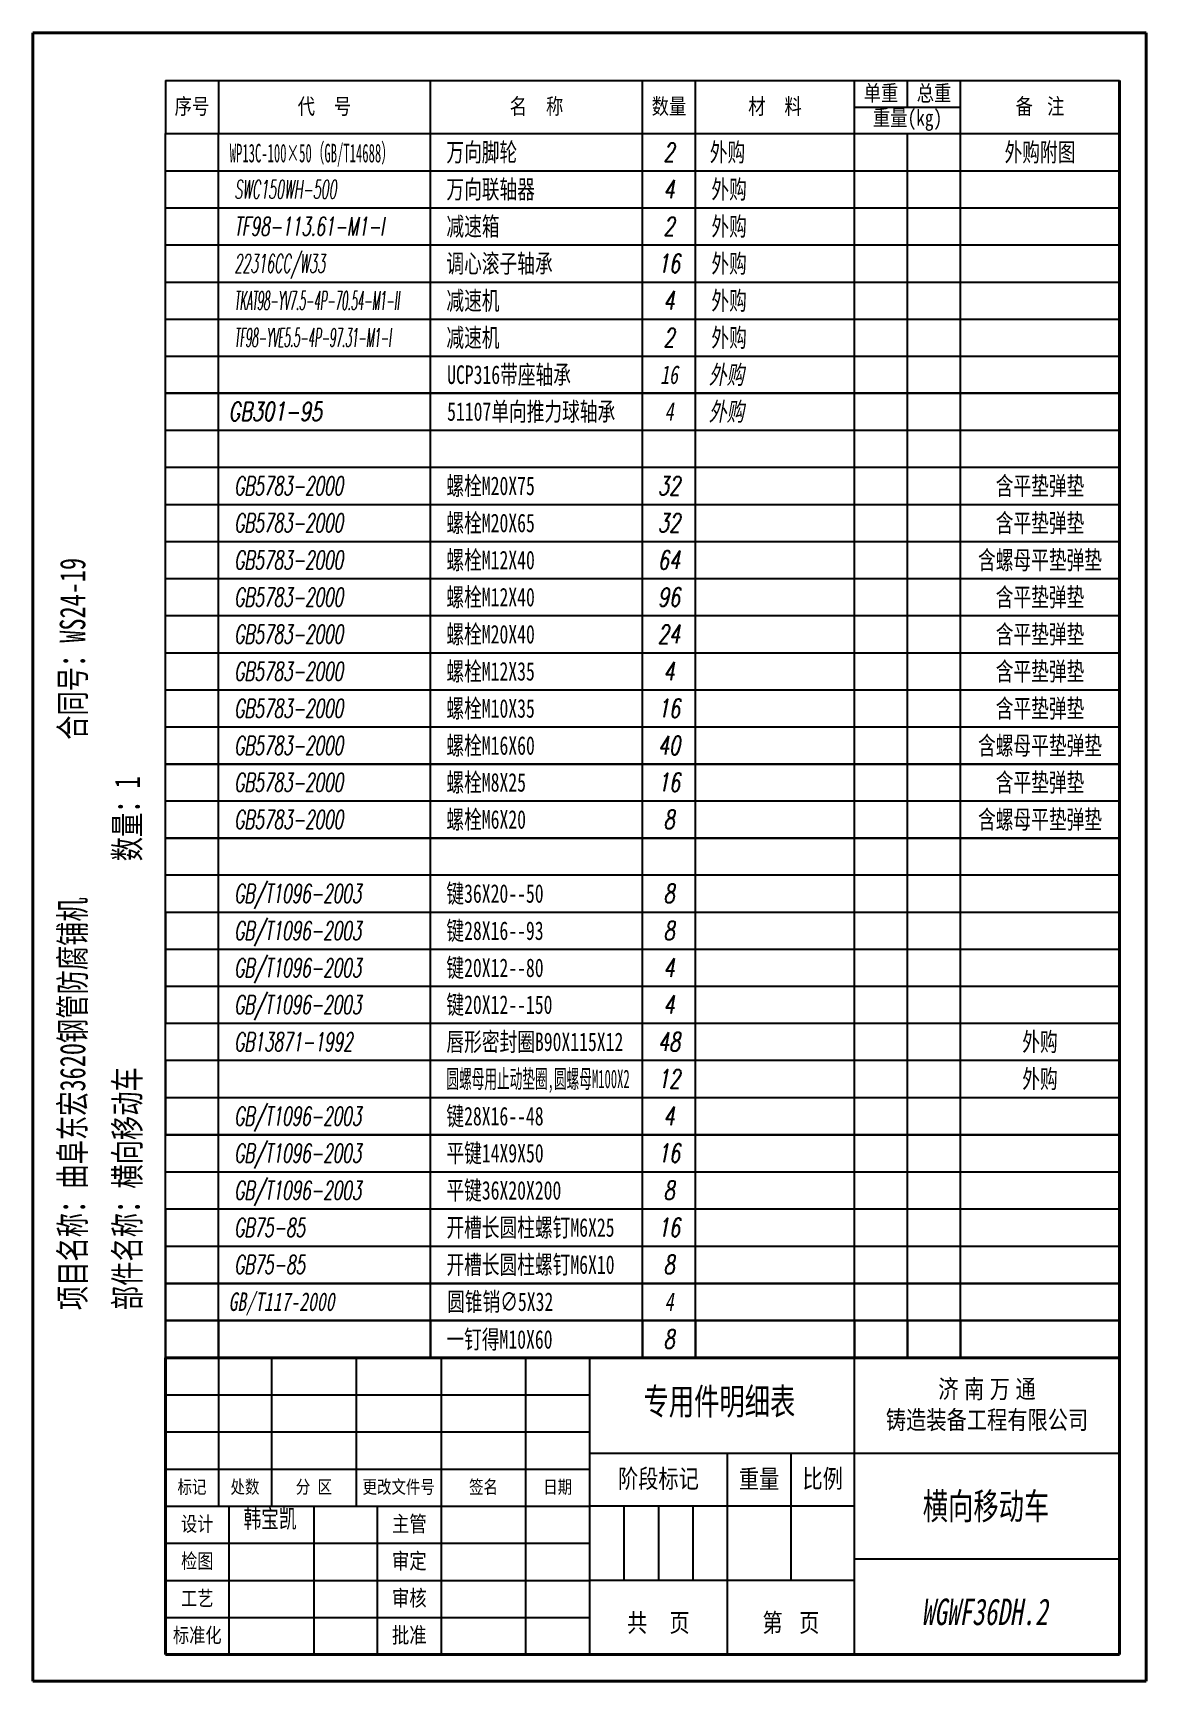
# Model space of a CAD drawing. Header units: millimetres. Extents: x 41246 to 169465, y -141938 to 36614.
# Drawn here: x 164215 to 169465, y -141938 to -134163 of the extents above; entities that cross this region are included whole.
import ezdxf
from ezdxf.enums import TextEntityAlignment as Align

# ---------------------------------------------------------------- set-up
doc = ezdxf.new("R2010")
doc.units = ezdxf.units.MM
for name, color, linetype, lineweight in [('$TD_AUDIT_GENERATED_(2C4)', 7, 'Continuous', 40), ('S', 7, 'Continuous', 35), ('T', 3, 'Continuous', 20)]:
    doc.layers.add(name, color=color, linetype=linetype, lineweight=lineweight)
for name, color, linetype in [('$TD_AUDIT_GENERATED_(2C5)', 4, 'Continuous'), ('$TD_AUDIT_GENERATED_(2C6)', 3, 'Continuous'), ('$TD_AUDIT_GENERATED_(800E)', 3, 'Continuous')]:
    doc.layers.add(name, color=color, linetype=linetype)
doc.styles.add('$TD_AUDIT_GENERATED_(2C7)', font='italic.shx', dxfattribs={"width": 0.7})
doc.styles.add('$TD_AUDIT_GENERATED_(2C8)', font='', dxfattribs={"width": 0.7})
doc.styles.get("Standard").update_dxf_attribs({"font": '', "width": 0.8})
doc.styles.get('$TD_AUDIT_GENERATED_(2C8)').set_extended_font_data('SimSun')
doc.styles.get('Standard').set_extended_font_data('SimSun')

msp = doc.modelspace()

# ---------------------------------------------------------------- texts
at = {"layer": '$TD_AUDIT_GENERATED_(2C6)', "insert": (164341.4, -140187.9), "char_height": 178.0779, "width": 7479.78, "attachment_point": 1, "rotation": 90, "style": '$TD_AUDIT_GENERATED_(2C8)'}
msp.add_mtext('{\\H0.6739x;\\M+5CFEE\\M+5C4BF\\M+5C3FB\\M+5B3C6\\M+5A3BA\\M+5C7FA\\M+5B8B7\\M+5B6AB\\M+5BAEA3620\\M+5B8D6\\M+5B9DC\\M+5B7C0\\M+5B8AF\\M+5C6CC\\M+5BBFA             \\M+5BACF\\M+5CDAC\\M+5BAC5\\M+5A3BAWS24-19\\P\\M+5B2BF\\M+5BCFE\\M+5C3FB\\M+5B3C6\\M+5A3BA\\M+5BAE1\\M+5CFF2\\M+5D2C6\\M+5B6AF\\M+5B3B5                 \\M+5CAFD\\M+5C1BF\\M+5A3BA1    }\\M+5A1A1\\M+5A1A1\\M+5A1A1', dxfattribs=at)

# ---------------------------------------------------------------- blocks, each defined once
blk = doc.blocks.new('$TD_AUDIT_GENERATED_(327CF)')
for p, q in [((0, 10), (180, 10)), ((0, 10), (0, 0)), ((10, 10), (10, 0)), ((50, 0), (50, 10)), ((90, 0), (90, 10)), ((100, 0), (100, 10)), ((130, 0), (130, 10)), ((140, 5), (140, 10)), ((150, 0), (150, 10)), ((180, 10), (180, 0)), ((130, 5), (150, 5)), ((0, 0), (180, 0))]:
    blk.add_line(p, q)
at = {"char_height": 3, "attachment_point": 5}
for s, insert in [('{\\f\uffbfﾬￌﾣﾤ_GB2312|b0|i0|c134|p49;\\M+5B5A5\\M+5D6D8}', (135, 7.5)), ('{\\f\uffbfﾬￌﾣﾤ_GB2312|b0|i0|c134|p49;\\M+5D7DC\\M+5D6D8}', (145, 7.5)), ('{\\f\uffbfﾬￌﾣﾤ_GB2312|b0|i0|c134|p49;\\M+5D0F2\\M+5BAC5}', (5, 5)), ('{\\f\uffbfﾬￌﾣﾤ_GB2312|b0|i0|c134|p49;\\M+5B4FA    \\M+5BAC5}', (30, 5)), ('{\\f\uffbfﾬￌﾣﾤ_GB2312|b0|i0|c134|p49;\\M+5C3FB    \\M+5B3C6}', (70, 5)), ('{\\f\uffbfﾬￌﾣﾤ_GB2312|b0|i0|c134|p49;\\M+5CAFD\\M+5C1BF}', (95, 5)), ('{\\f\uffbfﾬￌﾣﾤ_GB2312|b0|i0|c134|p49;\\M+5B2C4    \\M+5C1CF}', (115, 5)), ('{\\f\uffbfﾬￌﾣﾤ_GB2312|b0|i0|c134|p49;\\M+5B1B8   \\M+5D7A2}', (165, 5)), ('{\\f\uffbfﾬￌﾣﾤ_GB2312|b0|i0|c134|p49;\\M+5D6D8\\M+5C1BF}(kg)', (140, 2.5))]:
    blk.add_mtext(s, dxfattribs=dict(at, insert=insert))
blk = doc.blocks.new('$TD_AUDIT_GENERATED_(27F)')
at = {"layer": '$TD_AUDIT_GENERATED_(2C4)'}
for p, q in [((0, 56), (-180, 56)), ((-180, 56), (-180, 0))]:
    blk.add_line(p, q, dxfattribs=at)
at = {"layer": '$TD_AUDIT_GENERATED_(2C5)'}
for p, q in [((-170, 56), (-170, 28)), ((-160, 56), (-160, 28)), ((-144, 56), (-144, 28)), ((-128, 56), (-128, 0)), ((-112, 0), (-112, 56)), ((-100, 56), (-100, 0)), ((-50, 0), (-50, 56)), ((-180, 49), (-100, 49)), ((-180, 42), (-100, 42)), ((-100, 38), (-50, 38)), ((-74, 38), (-74, 0)), ((-62, 38), (-62, 14)), ((-50, 38), (0, 38)), ((-180, 35), (-100, 35)), ((-180, 28), (-100, 28)), ((-168, 0), (-168, 28)), ((-152, 28), (-152, 0)), ((-140, 0), (-140, 28)), ((-50, 28), (-100, 28)), ((-93.5, 28), (-93.5, 14)), ((-87, 28), (-87, 14)), ((-80.5, 28), (-80.5, 14)), ((-180, 21), (-100, 21)), ((0, 18), (-50, 18)), ((-180, 14), (-100, 14)), ((-50, 14), (-100, 14)), ((-180, 7), (-100, 7)), ((-50, 0), (-50, 9))]:
    blk.add_line(p, q, dxfattribs=at)
at = {"layer": '$TD_AUDIT_GENERATED_(2C5)', "attachment_point": 5}
for s, insert, char_height, width in [('{\\f\uffbfﾬￌﾣﾤ_GB2312|b0|i0|c134|p49;\\M+5BCC3 \\M+5C4CF \\M+5CDF2 \\M+5CDA8\\P\\M+5D6FD\\M+5D4EC\\M+5D7B0\\M+5B1B8\\M+5B9A4\\M+5B3CC\\M+5D3D0\\M+5CFDE\\M+5B9AB\\M+5CBBE}', (-25, 47), 3.5, 50), ('{\\f\uffbfﾬￌﾣﾤ_GB2312|b0|i0|c134|p49;\\M+5BDD7\\M+5B6CE\\M+5B1EA\\M+5BCC7}', (-87, 33), 3.5, 26), ('{\\f\uffbfﾬￌﾣﾤ_GB2312|b0|i0|c134|p49;\\M+5D6D8\\M+5C1BF}', (-68, 33), 3.5, 12), ('\\M+5B1C8\\M+5C0FD', (-56, 33), 3.5, 12), ('{\\f\uffbfﾬￌﾣﾤ_GB2312|b0|i0|c134|p49;\\M+5B1EA\\M+5BCC7}', (-175, 31.5), 2.5, 15), ('\\M+5B4A6\\M+5CAFD', (-165, 31.5), 2.5, 15), ('\\M+5B7D6 \\M+5C7F8', (-152, 31.5), 2.5, 15), ('{\\f\uffbfﾬￌﾣﾤ_GB2312|b0|i0|c134|p49;\\M+5C7A9\\M+5C3FB}', (-120, 31.5), 2.5, 15), ('{\\f\uffbfﾬￌﾣﾤ_GB2312|b0|i0|c134|p49;\\M+5C8D5\\M+5C6DA}', (-106, 31.5), 2.5, 15), ('{\\f\uffbfﾬￌﾣﾤ_GB2312|b0|i0|c134|p49;\\M+5C9E8\\M+5BCC6}', (-174, 24.5), 2.8, 10), ('{\\f\uffbfﾬￌﾣﾤ_GB2312|b0|i0|c134|p49;\\M+5D6F7\\M+5B9DC}', (-134, 24.5), 3, 10), ('{\\f\uffbfﾬￌﾣﾤ_GB2312|b0|i0|c134|p49;\\M+5BCEC\\M+5CDBC}', (-174, 17.5), 2.8, 10), ('{\\f\uffbfﾬￌﾣﾤ_GB2312|b0|i0|c134|p49;\\M+5C9F3\\M+5B6A8}', (-134, 17.5), 3, 10), ('{\\f\uffbfﾬￌﾣﾤ_GB2312|b0|i0|c134|p49;\\M+5C9F3\\M+5BACB}', (-134, 10.5), 3, 10), ('{\\f\uffbfﾬￌﾣﾤ_GB2312|b0|i0|c134|p49;\\M+5B9A4\\M+5D2D5}', (-174, 10.5), 2.8, 10), ('{\\f\uffbfﾬￌﾣﾤ_GB2312|b0|i0|c134|p49;\\M+5B9B2    \\M+5D2B3}', (-87, 5.82), 3.5, 26), ('{\\f\uffbfﾬￌﾣﾤ_GB2312|b0|i0|c134|p49;\\M+5B5DA   \\M+5D2B3}', (-62, 5.82), 3.5, 24), ('{\\fￋￎￌﾣﾤ|b0|i0|c134|p2;\\M+5B1EA\\M+5D7BC\\M+5BBAF}', (-174, 3.5), 2.8, 10), ('{\\f\uffbfﾬￌﾣﾤ_GB2312|b0|i0|c134|p49;\\M+5C5FA\\M+5D7BC}', (-134, 3.5), 3, 10)]:
    blk.add_mtext(s, dxfattribs=dict(at, insert=insert, char_height=char_height, width=width))
at = {"layer": '$TD_AUDIT_GENERATED_(2C5)', "insert": (-136, 31.5), "char_height": 2.5, "width": 15, "attachment_point": 5, "line_spacing_factor": 0.8}
blk.add_mtext('{\\fￋￎￌﾣﾤ|b0|i0|c134|p2;\\M+5B8FC\\M+5B8C4\\M+5CEC4\\M+5BCFE\\M+5BAC5}', dxfattribs=at)
at = {"layer": '$TD_AUDIT_GENERATED_(2C5)', "width": 0.8, "flags": 8}
for tag, height, p in [('Q', 5, (-75.13, 47.19)), ('名称', 5, (-25.19, 28)), ('姓名', 3, (-159.93, 24.36)), ('DATA', 3, (-146.06, 24.09)), ('KG', 3.5, (-68.19, 21.34)), ('Y', 3.5, (-55.74, 20.78)), ('姓名', 3, (-159.93, 17.36)), ('DATA', 3, (-146.06, 17.09)), ('姓名', 3, (-119.93, 10.36)), ('DATA', 3, (-106.06, 10.09)), ('N', 7, (-25.47, 8.06)), ('Z', 3.5, (-87.28, 5.59)), ('X', 3.5, (-62.27, 5.8)), ('姓名', 3, (-119.93, 3.36)), ('DATA', 3, (-106.06, 3.09))]:
    blk.add_attdef(tag, text='', height=height, dxfattribs=at).set_placement(p, align=Align.MIDDLE_CENTER)
at = {"insert": (-165.27, 27.41), "char_height": 3.5, "width": 10.6759, "attachment_point": 1, "style": '$TD_AUDIT_GENERATED_(2C8)'}
blk.add_mtext('\\M+5BAAB\\M+5B1A6\\M+5BFAD', dxfattribs=at)
blk = doc.blocks.new('$TD_AUDIT_GENERATED_(327E7)')
for p, q in [((0, 7), (180, 7)), ((0, 0), (0, 7)), ((10, 0), (10, 7)), ((50, 0), (50, 7)), ((90, 0), (90, 7)), ((100, 0), (100, 7)), ((130, 0), (130, 7)), ((140, 0), (140, 7)), ((150, 0), (150, 7)), ((180, 0), (180, 7)), ((0, 0), (180, 0))]:
    blk.add_line(p, q)
at = {"width": 0.7, "flags": 8}
for tag, style, p in [('1', '$TD_AUDIT_GENERATED_(2C7)', (5, 3.5)), ('4', '$TD_AUDIT_GENERATED_(2C7)', (95, 3.5)), ('6', '$TD_AUDIT_GENERATED_(2C7)', (135, 3.5)), ('7', '$TD_AUDIT_GENERATED_(2C7)', (145, 3.5)), ('8', '$TD_AUDIT_GENERATED_(2C8)', (165, 3.5))]:
    blk.add_attdef(tag, text='', height=3.5, dxfattribs=dict(at, style=style)).set_placement(p, align=Align.MIDDLE_CENTER)
at = {"color": 141, "flags": 8}
for tag, style, width, p in [('2', '$TD_AUDIT_GENERATED_(2C7)', 0.6, (13, 3.5)), ('3', '$TD_AUDIT_GENERATED_(2C8)', 0.7, (53, 3.5)), ('5', '$TD_AUDIT_GENERATED_(2C7)', 0.7, (103, 3.5))]:
    blk.add_attdef(tag, text='', height=3.5, dxfattribs=dict(at, style=style, width=width)).set_placement(p, align=Align.MIDDLE_LEFT)

# ---------------------------------------------------------------- linework, layer by layer
at = {"layer": '$TD_AUDIT_GENERATED_(2C4)'}
for p, q in [((169464.7, -134162.9), (164214.7, -134162.9)), ((164214.7, -134162.9), (164214.7, -141937.9)), ((169464.7, -134162.9), (169464.7, -141937.9)), ((169464.7, -134162.9), (169464.7, -141937.9)), ((169464.7, -134162.9), (169464.7, -141937.9)), ((169339.7, -134387.9), (169339.7, -141812.9)), ((169339.7, -141812.9), (164839.7, -141812.9)), ((169464.7, -141937.9), (164214.7, -141937.9))]:
    msp.add_line(p, q, dxfattribs=at)
at = {"layer": '$TD_AUDIT_GENERATED_(2C5)'}
for p, q in [((164839.7, -138312.9), (164839.7, -138837.9)), ((164839.7, -138312.9), (164839.7, -138837.9)), ((164839.7, -139012.9), (164839.7, -139362.9)), ((164839.7, -139012.9), (164839.7, -139362.9)), ((164839.7, -139712.9), (164839.7, -140237.9)), ((164839.7, -139712.9), (164839.7, -140237.9))]:
    msp.add_line(p, q, dxfattribs=at)
at = {"layer": '$TD_AUDIT_GENERATED_(2C6)'}
for p, q in [((164839.7, -140412.9), (164839.7, -134637.9)), ((169339.7, -140237.9), (169339.7, -139712.9))]:
    msp.add_line(p, q, dxfattribs=at)
at = {"layer": 'S'}
msp.add_line((169339.7, -138312.9), (169339.7, -139362.9), dxfattribs=at)

# ---------------------------------------------------------------- block references
at = {"layer": '$TD_AUDIT_GENERATED_(2C5)', "xscale": 25, "yscale": 25, "zscale": 25}
for p in [(164839.7, -135862.5), (164839.7, -136036.4), (164839.7, -136211.4), (164839.7, -136211.4), (164839.7, -137786.1), (164839.7, -137961.1), (164839.7, -138135), (164839.7, -138135), (164839.7, -140235.7), (164839.7, -140235.7), (164839.7, -140237.2), (164839.7, -140237.2), (164839.7, -140412.2), (164839.7, -140412.2), (164839.7, -140412.5), (164839.7, -140412.5)]:
    msp.add_blockref('$TD_AUDIT_GENERATED_(327E7)', p, dxfattribs=at)
at = {"layer": '$TD_AUDIT_GENERATED_(2C5)'}
ref = msp.add_blockref('$TD_AUDIT_GENERATED_(327E7)', (164839.7, -140237.2), dxfattribs=dict(at, xscale=-24.99987543319667, yscale=24.99987543319667, zscale=24.99987543319667, rotation=180))
ref.add_attrib('3', '一钉得M10X60', dxfattribs={"layer": '0', "color": 141, "height": 87.5, "style": '$TD_AUDIT_GENERATED_(2C8)', "width": 0.7, "flags": 8}).set_placement((166164.7, -140326.1), align=Align.MIDDLE_LEFT)
ref.add_attrib('4', '8', dxfattribs={"layer": '0', "height": 87.5, "style": '$TD_AUDIT_GENERATED_(2C7)', "width": 0.7, "flags": 8}).set_placement((167214.7, -140324.7), align=Align.MIDDLE_CENTER)
at = {"layer": '$TD_AUDIT_GENERATED_(2C6)', "xscale": 25, "yscale": 25, "zscale": 25}
msp.add_blockref('$TD_AUDIT_GENERATED_(327CF)', (164839.7, -134637.9), dxfattribs=at)
at = {"layer": '$TD_AUDIT_GENERATED_(2C6)'}
ref = msp.add_blockref('$TD_AUDIT_GENERATED_(327E7)', (164839.7, -134987.9), dxfattribs=dict(at, xscale=25, yscale=25, zscale=25))
ref.add_attrib('2', 'SWC150WH-500', dxfattribs={"layer": '0', "color": 141, "height": 87.5, "style": '$TD_AUDIT_GENERATED_(2C7)', "width": 0.5, "flags": 8}).set_placement((165164.7, -134900.4), align=Align.MIDDLE_LEFT)
ref.add_attrib('3', '万向联轴器', dxfattribs={"layer": '0', "color": 141, "height": 87.5, "style": '$TD_AUDIT_GENERATED_(2C8)', "width": 0.7, "flags": 8}).set_placement((166164.7, -134900.4), align=Align.MIDDLE_LEFT)
ref.add_attrib('4', '4', dxfattribs={"layer": '0', "height": 87.5, "style": '$TD_AUDIT_GENERATED_(2C7)', "width": 0.7, "flags": 8}).set_placement((167214.7, -134900.4), align=Align.MIDDLE_CENTER)
ref.add_attrib('5', '外购', dxfattribs={"layer": '0', "color": 141, "height": 87.5, "style": '$TD_AUDIT_GENERATED_(2C8)', "width": 0.7, "flags": 8}).set_placement((167414.7, -134900.4), align=Align.MIDDLE_LEFT)
ref = msp.add_blockref('$TD_AUDIT_GENERATED_(327E7)', (164839.7, -135162.9), dxfattribs=dict(at, xscale=25, yscale=25, zscale=25))
ref.add_attrib('2', 'TF98-113.61-M1-I', dxfattribs={"layer": '0', "color": 141, "height": 87.5, "style": '$TD_AUDIT_GENERATED_(2C7)', "width": 0.6, "flags": 8}).set_placement((165164.7, -135075.4), align=Align.MIDDLE_LEFT)
ref.add_attrib('3', '减速箱', dxfattribs={"layer": '0', "color": 141, "height": 87.5, "style": '$TD_AUDIT_GENERATED_(2C8)', "width": 0.7, "flags": 8}).set_placement((166164.7, -135075.4), align=Align.MIDDLE_LEFT)
ref.add_attrib('4', '2', dxfattribs={"layer": '0', "height": 87.5, "style": '$TD_AUDIT_GENERATED_(2C7)', "width": 0.7, "flags": 8}).set_placement((167214.7, -135075.4), align=Align.MIDDLE_CENTER)
ref.add_attrib('5', '外购', dxfattribs={"layer": '0', "color": 141, "height": 87.5, "style": '$TD_AUDIT_GENERATED_(2C8)', "width": 0.7, "flags": 8}).set_placement((167414.7, -135075.4), align=Align.MIDDLE_LEFT)
ref = msp.add_blockref('$TD_AUDIT_GENERATED_(327E7)', (164839.7, -135337.9), dxfattribs=dict(at, xscale=25, yscale=25, zscale=25))
ref.add_attrib('2', '22316CC/W33', dxfattribs={"layer": '0', "color": 141, "height": 87.5, "style": '$TD_AUDIT_GENERATED_(2C7)', "width": 0.5, "flags": 8}).set_placement((165164.7, -135250.4), align=Align.MIDDLE_LEFT)
ref.add_attrib('3', '调心滚子轴承', dxfattribs={"layer": '0', "color": 141, "height": 87.5, "style": '$TD_AUDIT_GENERATED_(2C8)', "width": 0.7, "flags": 8}).set_placement((166164.7, -135250.4), align=Align.MIDDLE_LEFT)
ref.add_attrib('4', '16', dxfattribs={"layer": '0', "height": 87.5, "style": '$TD_AUDIT_GENERATED_(2C7)', "width": 0.7, "flags": 8}).set_placement((167214.7, -135250.4), align=Align.MIDDLE_CENTER)
ref.add_attrib('5', '外购', dxfattribs={"layer": '0', "color": 141, "height": 87.5, "style": '$TD_AUDIT_GENERATED_(2C8)', "width": 0.7, "flags": 8}).set_placement((167414.7, -135250.4), align=Align.MIDDLE_LEFT)
ref = msp.add_blockref('$TD_AUDIT_GENERATED_(327E7)', (164839.7, -135512.9), dxfattribs=dict(at, xscale=25, yscale=25, zscale=25))
ref.add_attrib('2', 'TKAT98-YV7.5-4P-70.54-M1-II', dxfattribs={"layer": '0', "color": 141, "height": 87.5, "style": '$TD_AUDIT_GENERATED_(2C7)', "width": 0.4, "flags": 8}).set_placement((165164.7, -135425.4), align=Align.MIDDLE_LEFT)
ref.add_attrib('3', '减速机', dxfattribs={"layer": '0', "color": 141, "height": 87.5, "style": '$TD_AUDIT_GENERATED_(2C8)', "width": 0.7, "flags": 8}).set_placement((166164.7, -135425.4), align=Align.MIDDLE_LEFT)
ref.add_attrib('4', '4', dxfattribs={"layer": '0', "height": 87.5, "style": '$TD_AUDIT_GENERATED_(2C7)', "width": 0.7, "flags": 8}).set_placement((167214.7, -135425.4), align=Align.MIDDLE_CENTER)
ref.add_attrib('5', '外购', dxfattribs={"layer": '0', "color": 141, "height": 87.5, "style": '$TD_AUDIT_GENERATED_(2C8)', "width": 0.7, "flags": 8}).set_placement((167414.7, -135425.4), align=Align.MIDDLE_LEFT)
ref = msp.add_blockref('$TD_AUDIT_GENERATED_(327E7)', (164839.7, -135687.5), dxfattribs=dict(at, xscale=25, yscale=25, zscale=25))
ref.add_attrib('2', 'TF98-YVE5.5-4P-97.31-M1-I  ', dxfattribs={"layer": '0', "color": 141, "height": 87.5, "style": '$TD_AUDIT_GENERATED_(2C7)', "width": 0.4, "flags": 8}).set_placement((165164.7, -135600), align=Align.MIDDLE_LEFT)
ref.add_attrib('3', '减速机', dxfattribs={"layer": '0', "color": 141, "height": 87.5, "style": '$TD_AUDIT_GENERATED_(2C8)', "width": 0.7, "flags": 8}).set_placement((166164.7, -135600), align=Align.MIDDLE_LEFT)
ref.add_attrib('4', '2', dxfattribs={"layer": '0', "height": 87.5, "style": '$TD_AUDIT_GENERATED_(2C7)', "width": 0.7, "flags": 8}).set_placement((167214.7, -135600), align=Align.MIDDLE_CENTER)
ref.add_attrib('5', '外购', dxfattribs={"layer": '0', "color": 141, "height": 87.5, "style": '$TD_AUDIT_GENERATED_(2C8)', "width": 0.7, "flags": 8}).set_placement((167414.7, -135600), align=Align.MIDDLE_LEFT)
at = {"layer": '$TD_AUDIT_GENERATED_(2C6)', "xscale": 25, "yscale": 25, "zscale": 25}
for p, values in [((164839.7, -136386.8), {'2': 'GB5783-2000', '3': '螺栓M20X75', '4': '32', '8': '含平垫弹垫'}), ((164839.7, -136561.8), {'2': 'GB5783-2000', '3': '螺栓M20X65', '4': '32', '8': '含平垫弹垫'}), ((164839.7, -136736.8), {'2': 'GB5783-2000', '3': '螺栓M12X40', '4': '64', '8': '含螺母平垫弹垫'}), ((164839.7, -136911.8), {'2': 'GB5783-2000', '3': '螺栓M12X40', '4': '96', '8': '含平垫弹垫'}), ((164839.7, -137086.8), {'2': 'GB5783-2000', '3': '螺栓M20X40', '4': '24', '8': '含平垫弹垫'}), ((164839.7, -137261.8), {'2': 'GB5783-2000', '3': '螺栓M12X35', '4': '4', '8': '含平垫弹垫'}), ((164839.7, -137436.8), {'2': 'GB5783-2000', '3': '螺栓M10X35', '4': '16', '8': '含平垫弹垫'}), ((164839.7, -137611.8), {'2': 'GB5783-2000', '3': '螺栓M16X60', '4': '40', '8': '含螺母平垫弹垫'}), ((164839.7, -137785.7), {'2': 'GB5783-2000', '3': '螺栓M8X25', '4': '16', '8': '含平垫弹垫'}), ((164839.7, -137960.7), {'2': 'GB5783-2000', '3': '螺栓M6X20', '4': '8', '8': '含螺母平垫弹垫'}), ((164839.7, -138310), {'2': 'GB/T1096-2003', '3': '键36X20--50', '4': '8'}), ((164839.7, -138485.4), {'2': 'GB/T1096-2003', '3': '键28X16--93', '4': '8'}), ((164839.7, -138660.4), {'2': 'GB/T1096-2003', '3': '键20X12--80', '4': '4'}), ((164839.7, -138834.3), {'2': 'GB/T1096-2003', '3': '键20X12--150', '4': '4'}), ((164839.7, -139009.6), {'2': 'GB13871-1992', '3': '唇形密封圈B90X115X12', '4': '48', '8': '外购'}), ((164839.7, -139360.4), {'2': 'GB/T1096-2003', '3': '键28X16--48', '4': '4'}), ((164839.7, -139535), {'2': 'GB/T1096-2003', '3': '平键14X9X50', '4': '16'}), ((164839.7, -139710.4), {'2': 'GB/T1096-2003', '3': '平键36X20X200', '4': '8'}), ((164839.7, -139885.7), {'2': 'GB75-85', '3': '开槽长圆柱螺钉M6X25', '4': '16'}), ((164839.7, -140060.7), {'2': 'GB75-85', '3': '开槽长圆柱螺钉M6X10', '4': '8'})]:
    msp.add_blockref('$TD_AUDIT_GENERATED_(327E7)', p, dxfattribs=at).add_auto_attribs(values)
at = {"layer": '$TD_AUDIT_GENERATED_(2C6)'}
ref = msp.add_blockref('$TD_AUDIT_GENERATED_(327E7)', (164839.7, -139184.6), dxfattribs=dict(at, xscale=25, yscale=25, zscale=25))
ref.add_attrib('3', '圆螺母用止动垫圈,圆螺母M100X2', dxfattribs={"layer": '0', "color": 141, "height": 87.5, "style": '$TD_AUDIT_GENERATED_(2C8)', "width": 0.5, "flags": 8}).set_placement((166164.7, -139097.1), align=Align.MIDDLE_LEFT)
ref.add_attrib('4', '12', dxfattribs={"layer": '0', "height": 87.5, "style": '$TD_AUDIT_GENERATED_(2C7)', "width": 0.7, "flags": 8}).set_placement((167214.7, -139097.1), align=Align.MIDDLE_CENTER)
ref.add_attrib('8', '外购', dxfattribs={"layer": '0', "height": 87.5, "style": '$TD_AUDIT_GENERATED_(2C8)', "width": 0.7, "flags": 8}).set_placement((168964.7, -139097.1), align=Align.MIDDLE_CENTER)
ref = msp.add_blockref('$TD_AUDIT_GENERATED_(27F)', (169339.7, -141812.9), dxfattribs=dict(at, xscale=25, yscale=25, zscale=25))
ref.add_attrib('名称', '横向移动车', dxfattribs={"layer": '$TD_AUDIT_GENERATED_(2C5)', "height": 125, "style": '$TD_AUDIT_GENERATED_(2C8)', "oblique": 0.17453, "width": 0.7, "flags": 8}).set_placement((168709.8, -141112.9), align=Align.MIDDLE_CENTER)
ref.add_attrib('N', 'WGWF36DH.2', dxfattribs={"layer": '$TD_AUDIT_GENERATED_(2C5)', "height": 125, "style": '$TD_AUDIT_GENERATED_(2C8)', "oblique": 10, "width": 0.7, "flags": 8}).set_placement((168702.9, -141611.4), align=Align.MIDDLE_CENTER)
ref.add_attrib('材料', '专用件明细表', dxfattribs={"layer": '$TD_AUDIT_GENERATED_(2C5)', "height": 125, "style": '$TD_AUDIT_GENERATED_(2C8)', "oblique": 0.17453, "width": 0.7, "flags": 8}).set_placement((167452.3, -140618.8), align=Align.MIDDLE_CENTER)
at = {"layer": '$TD_AUDIT_GENERATED_(800E)'}
ref = msp.add_blockref('$TD_AUDIT_GENERATED_(327E7)', (164839.7, -134812.9), dxfattribs=dict(at, xscale=24.99987500061979, yscale=24.99987500061979, zscale=24.99987500061979))
ref.add_attrib('2', 'WP13C-100×50（GB/T14688）', dxfattribs={"layer": '0', "color": 141, "height": 87.5, "style": '$TD_AUDIT_GENERATED_(2C8)', "width": 0.5, "flags": 8}).set_placement((165142.8, -134729.6), align=Align.MIDDLE_LEFT)
ref.add_attrib('3', '万向脚轮', dxfattribs={"layer": '0', "color": 141, "height": 87.5, "style": '$TD_AUDIT_GENERATED_(2C8)', "width": 0.7, "flags": 8}).set_placement((166164.7, -134725.4), align=Align.MIDDLE_LEFT)
ref.add_attrib('4', '2', dxfattribs={"layer": '0', "height": 87.5, "style": '$TD_AUDIT_GENERATED_(2C7)', "width": 0.7, "flags": 8}).set_placement((167214.7, -134725.4), align=Align.MIDDLE_CENTER)
ref.add_attrib('5', '外购', dxfattribs={"layer": '0', "color": 141, "height": 87.5, "style": '$TD_AUDIT_GENERATED_(2C8)', "width": 0.7, "flags": 8}).set_placement((167407.2, -134725.4), align=Align.MIDDLE_LEFT)
ref.add_attrib('8', '外购附图', dxfattribs={"layer": '0', "height": 87.5, "style": '$TD_AUDIT_GENERATED_(2C8)', "width": 0.7, "flags": 8}).set_placement((168964.7, -134725.4), align=Align.MIDDLE_CENTER)
ref = msp.add_blockref('$TD_AUDIT_GENERATED_(327E7)', (164839.7, -135862.5), dxfattribs=dict(at, xscale=25, yscale=25, zscale=25))
ref.add_attrib('3', 'UCP316带座轴承', dxfattribs={"layer": '0', "color": 141, "height": 87.5, "style": '$TD_AUDIT_GENERATED_(2C8)', "width": 0.7, "flags": 8}).set_placement((166168.1, -135775), align=Align.MIDDLE_LEFT)
ref.add_attrib('4', '16', dxfattribs={"layer": '0', "height": 87.5, "style": '$TD_AUDIT_GENERATED_(2C8)', "oblique": 10, "width": 0.7, "flags": 8}).set_placement((167214.7, -135775), align=Align.MIDDLE_CENTER)
ref.add_attrib('5', '外购', dxfattribs={"layer": '0', "color": 141, "height": 87.5, "style": '$TD_AUDIT_GENERATED_(2C8)', "oblique": 10, "width": 0.7, "flags": 8}).set_placement((167402.8, -135775), align=Align.MIDDLE_LEFT)
ref = msp.add_blockref('$TD_AUDIT_GENERATED_(327E7)', (164839.7, -136036.4), dxfattribs=dict(at, xscale=25, yscale=25, zscale=25))
ref.add_attrib('2', 'GB301-95', dxfattribs={"layer": '0', "color": 141, "height": 87.5, "style": '$TD_AUDIT_GENERATED_(2C7)', "width": 0.7, "flags": 8}).set_placement((165136.7, -135948.9), align=Align.MIDDLE_LEFT)
ref.add_attrib('3', '51107单向推力球轴承', dxfattribs={"layer": '0', "color": 141, "height": 87.5, "style": '$TD_AUDIT_GENERATED_(2C8)', "width": 0.7, "flags": 8}).set_placement((166168.1, -135948.9), align=Align.MIDDLE_LEFT)
ref.add_attrib('4', '4', dxfattribs={"layer": '0', "height": 87.5, "style": '$TD_AUDIT_GENERATED_(2C8)', "oblique": 10, "width": 0.7, "flags": 8}).set_placement((167214.7, -135948.9), align=Align.MIDDLE_CENTER)
ref.add_attrib('5', '外购', dxfattribs={"layer": '0', "color": 141, "height": 87.5, "style": '$TD_AUDIT_GENERATED_(2C8)', "oblique": 10, "width": 0.7, "flags": 8}).set_placement((167402.8, -135948.9), align=Align.MIDDLE_LEFT)
ref = msp.add_blockref('$TD_AUDIT_GENERATED_(327E7)', (164839.7, -140235.7), dxfattribs=dict(at, xscale=25, yscale=25, zscale=25))
ref.add_attrib('2', 'GB/T117-2000', dxfattribs={"layer": '0', "color": 141, "height": 87.5, "style": '$TD_AUDIT_GENERATED_(2C8)', "oblique": 10, "width": 0.7, "flags": 8}).set_placement((165136.7, -140148.2), align=Align.MIDDLE_LEFT)
ref.add_attrib('3', '圆锥销∅5X32', dxfattribs={"layer": '0', "color": 141, "height": 87.5, "style": '$TD_AUDIT_GENERATED_(2C8)', "width": 0.7, "flags": 8}).set_placement((166168.1, -140148.2), align=Align.MIDDLE_LEFT)
ref.add_attrib('4', '4', dxfattribs={"layer": '0', "height": 87.5, "style": '$TD_AUDIT_GENERATED_(2C8)', "oblique": 10, "width": 0.7, "flags": 8}).set_placement((167214.7, -140148.2), align=Align.MIDDLE_CENTER)
at = {"layer": 'T', "lineweight": -3, "xscale": 25, "yscale": 25, "zscale": 25}
msp.add_blockref('$TD_AUDIT_GENERATED_(327E7)', (164839.7, -138485.4), dxfattribs=at)

msp.set_redraw_order([(e.dxf.handle, doc.entitydb.next_handle()) for e in msp.query("TEXT MTEXT ATTDEF DIMENSION ARC_DIMENSION")])  # texts and dimensions are drawn at this point

doc.saveas('drawing.dxf')
